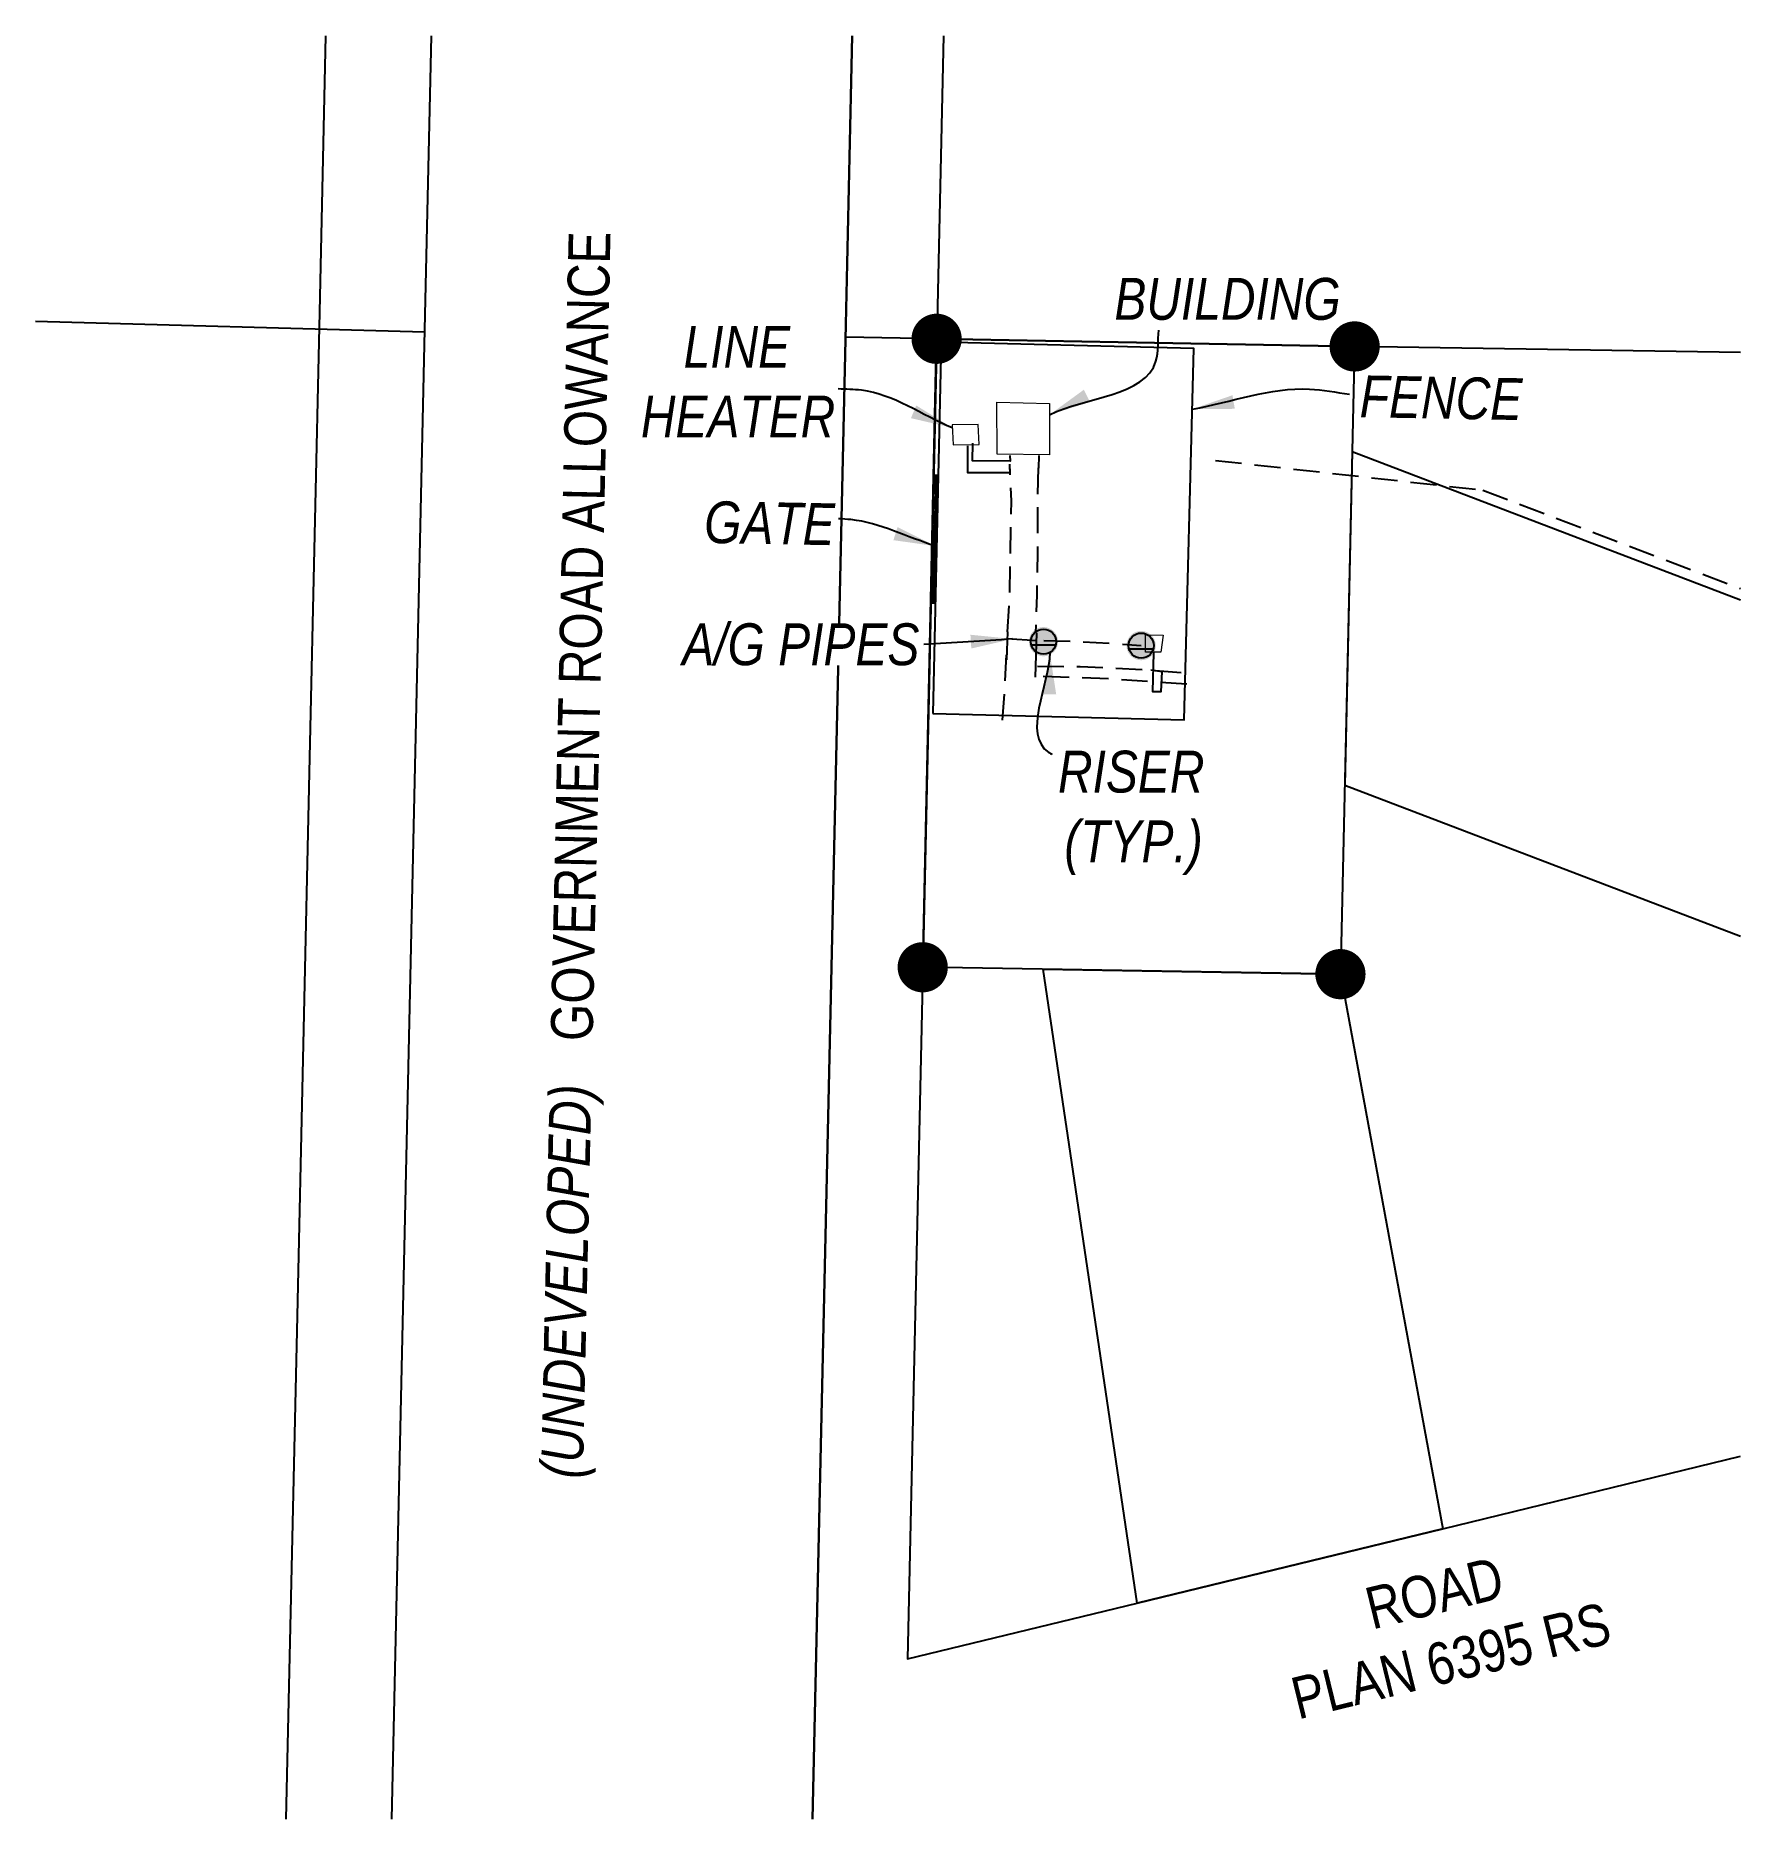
# Model space of a CAD drawing. Extents: x 388722 to 394158, y 5809937 to 5812852.
# Drawn here: x 391776.2 to 392183.5, y 5812426.4 to 5812852.5 of the extents above; entities that cross this region are included whole.
import ezdxf
from ezdxf.enums import TextEntityAlignment as Align

# ---------------------------------------------------------------- set-up
doc = ezdxf.new("R2010")
doc.units = 0
doc.header["$LTSCALE"] = 5
doc.linetypes.add('UG_PIPE', pattern=[1.875, 1.25, -0.625])
for name, color, linetype in [('AS-FENCE', 48, 'foc-FENCE'), ('AS-PIPE-AG', 44, 'Continuous'), ('AS-PIPE-UG', 44, 'UG_PIPE'), ('AS-SYMBOL', 7, 'Continuous'), ('C-RW', 13, 'Continuous'), ('L-MON', 1, 'Continuous'), ('L-ROAD-T', 7, 'Continuous'), ('L-SEC', 7, 'Continuous'), ('L-TITLEDB', 4, 'Continuous'), ('L-TITLEDB-T', 4, 'Continuous')]:
    doc.layers.add(name, color=color, linetype=linetype)
doc.layers.add('AS-GENERAL', color=48, linetype='Continuous', lineweight=18)
doc.layers.add('T-TEXT', color=48, linetype='Continuous', lineweight=18)
doc.styles.add('80CG', font='ARIALN.TTF', dxfattribs={"height": 10})
doc.styles.add('80L', font='ARIALN.TTF', dxfattribs={"height": 10})
doc.styles.add('80LS', font='ARIALNI.TTF', dxfattribs={"height": 10})
doc.styles.add('foc-LtypeFont', font='ARIALN.TTF', dxfattribs={"height": 7.35})
doc.linetypes.add('foc-FENCE', pattern='A,10,-1,["X",foc-LtypeFont,S=0.2,R=0,X=-0.625,Y=-0.75],-1.24', length=12.24)
doc.dimstyles.new('Compass 5 000', dxfattribs={"dimscale": 5, "dimtxt": 9, "dimasz": 2, "dimexe": 0.2, "dimexo": 0.0625, "dimgap": 0.5, "dimtad": 0, "dimtih": 1, "dimtoh": 1, "dimzin": 0, "dimdsep": 46, "dimtxsty": '80CG', "dimcen": 0.1, "dimse1": 1, "dimse2": 1, "dimclrd": 256, "dimclrt": 256, "dimaunit": 1, "dimadec": 4, "dimazin": 0, "dimtfac": 0.06, "dimtofl": 0, "dimtmove": 0, "dimatfit": 1, "dimfxl": 0.2, "dimtolj": 1, "dimtzin": 0, "dimlwd": -1, "dimarcsym": 0})

msp = doc.modelspace()

# ---------------------------------------------------------------- texts
at = {"layer": 'L-ROAD-T', "style": '80L'}
msp.add_text('GOVERNMENT ROAD ALLOWANCE', height=9.99624, rotation=88.72284, dxfattribs=at).set_placement((391906.445, 5812709.013), align=Align.MIDDLE_CENTER)
at = {"layer": 'L-TITLEDB-T', "insert": (392071.025, 5812476.039), "char_height": 9.99624, "attachment_point": 1, "rotation": 13.72816, "style": '80L'}
msp.add_mtext_dynamic_manual_height_columns('\\pi22.808;ROAD \\P\\pi0.50429;PLAN 6395 RS', width=77.18731, gutter_width=50, heights=[0], dxfattribs=at)
at = {"layer": 'T-TEXT', "style": '80LS'}
msp.add_text('(UNDEVELOPED)', height=9.99624, rotation=88.72284, dxfattribs=at).set_placement((391903.01, 5812554.922), align=Align.MIDDLE_CENTER)
at = {"layer": 'T-TEXT', "char_height": 9.99624, "attachment_point": 1, "style": '80L'}
for s, width, insert in [('\\pi0.30902;{\\fArial Narrow|b0|i1|c0|p34;BUILDING}', 54.06317, (392033.666, 5812794.601)), ('\\pi10.502;{\\fArial Narrow|b0|i1|c0|p34;LINE \\P\\pi0.29739;HEATER}', 46.58704, (391920.543, 5812783.152)), ('\\pi0.33274;{\\fArial Narrow|b0|i1|c0|p34;RISER\\P\\pi1.8431;(TYP.)}', 35.13411, (392020.17, 5812681.683))]:
    msp.add_mtext_dynamic_manual_height_columns(s, width=width, gutter_width=50, heights=[0], dxfattribs=dict(at, insert=insert))
at = {"layer": 'T-TEXT', "insert": (392092.388, 5812771.349), "char_height": 9.99624, "attachment_point": 1, "rotation": 358.95311, "style": '80L'}
msp.add_mtext_dynamic_manual_height_columns('\\pi0.33355;{\\fArial Narrow|b0|i1|c0|p34;FENCE}', width=39.42469, gutter_width=50, heights=[0], dxfattribs=at)

# ---------------------------------------------------------------- blocks, each defined once
blk = doc.blocks.new('RISER')
h = blk.add_hatch(color=255)
h.dxf.hatch_style = 1
edge = h.paths.add_edge_path()
edge.add_arc((0, 0), 0.7, 0, 360)
blk.add_hatch(color=48).paths.add_polyline_path([(0.581, -0.15), (-0.581, -0.15, 0.774597)])
at = {"color": 48}
blk.add_line((-0.581, -0.15), (0.581, -0.15), dxfattribs=at)
blk.add_circle((0, 0), 0.6, dxfattribs=at)
blk = doc.blocks.new('fdia')
at = {"color": 255, "const_width": 1}
blk.add_lwpolyline([(-0.5, 0, 1), (0.5, 0, 1)], format="xyb", close=True, dxfattribs=at)
blk = doc.blocks.new('Fdiaa')
blk.add_blockref('fdia', (0, 0))
blk = doc.blocks.new('fdib')
at = {"color": 1, "const_width": 1.6}
blk.add_lwpolyline([(-0.4, 0, 1), (0.4, 0, 1)], format="xyb", close=True, dxfattribs=at)
at = {"color": 1}
blk.add_circle((0, 0), 0.8, dxfattribs=at)
blk = doc.blocks.new('Fdibb')
blk.add_blockref('fdib', (0, 0))
blk = doc.blocks.new('fdicc')
for name in ['Fdibb', 'Fdiaa']:
    blk.add_blockref(name, (0, 0))
blk = doc.blocks.new('FDI')
blk.add_blockref('fdicc', (0, 0))

# ---------------------------------------------------------------- linework, layer by layer
at = {"layer": 'AS-FENCE', "flags": 128}
msp.add_lwpolyline([(391990.626, 5812690.531), (392050.641, 5812689.086), (392052.986, 5812777.761), (391992.611, 5812779.246)], close=True, dxfattribs=at)
at = {"layer": 'AS-GENERAL', "flags": 128}
for points in [[(392005.941, 5812752.471), (392005.871, 5812764.926), (392018.471, 5812764.596), (392018.501, 5812752.376)], [(392001.661, 5812754.806), (392001.421, 5812759.586), (391995.211, 5812759.496), (391995.436, 5812754.761)], [(392045.591, 5812709.256), (392045.101, 5812705.211), (392041.386, 5812705.196), (392041.366, 5812709.371)]]:
    msp.add_lwpolyline(points, close=True, dxfattribs=at)
at = {"layer": 'AS-GENERAL', "const_width": 1, "flags": 128}
for points in [[(391991.221, 5812747.696), (391991.531, 5812742.451)], [(391991.491, 5812742.436), (391990.891, 5812716.746)]]:
    msp.add_lwpolyline(points, dxfattribs=at)
at = {"layer": 'AS-PIPE-AG', "flags": 128}
for points in [[(392008.931, 5812750.096), (392008.966, 5812748.031), (391998.926, 5812748.051), (391998.916, 5812754.531)], [(392009.026, 5812752.191), (392009.046, 5812750.861), (392000.096, 5812750.881), (392000.161, 5812755.131)], [(392015.916, 5812749.191), (392016.016, 5812752.211)], [(392008.431, 5812710.101), (392008.171, 5812703.361)], [(392008.256, 5812708.456), (392015.556, 5812708.001)], [(392015.351, 5812709.866), (392015.051, 5812699.256)], [(392043.291, 5812705.026), (392043.036, 5812695.786), (392045.151, 5812695.836), (392045.381, 5812700.541), (392042.641, 5812700.936)]]:
    msp.add_lwpolyline(points, dxfattribs=at)
at = {"layer": 'AS-PIPE-UG', "flags": 128}
for points in [[(392008.441, 5812710.081), (392008.936, 5812718.261), (392009.171, 5812728.716), (392009.361, 5812741.346), (392008.956, 5812749.996)], [(392015.781, 5812749.241), (392015.576, 5812740.401), (392015.596, 5812729.261), (392015.426, 5812718.821), (392015.161, 5812709.806)], [(392017.141, 5812708.021), (392024.076, 5812707.786), (392033.741, 5812707.311), (392040.391, 5812706.841)], [(392007.236, 5812688.981), (392007.856, 5812697.711), (392008.246, 5812706.036)], [(392051.251, 5812697.541), (392032.876, 5812698.841), (392015.126, 5812699.466)], [(392015.611, 5812701.851), (392025.771, 5812701.786), (392040.656, 5812701.071), (392051.376, 5812700.216)]]:
    msp.add_lwpolyline(points, dxfattribs=at)
at = {"layer": 'AS-PIPE-UG'}
msp.add_lwpolyline([(392058.121, 5812751.018), (392122.015, 5812743.913), (392183.516, 5812720.418)], dxfattribs=at)
at = {"layer": 'C-RW', "flags": 128}
for points in [[(391991.501, 5812780.061), (392091.371, 5812778.236), (392087.976, 5812628.306), (391988.176, 5812629.956)], [(392112.456, 5812495.826), (392080.981, 5812488.186), (392039.376, 5812478.041), (392016.989, 5812629.479), (392087.976, 5812628.306)]]:
    msp.add_lwpolyline(points, close=True, dxfattribs=at)
msp.add_lwpolyline([(392183.516, 5812717.674), (392090.801, 5812753.061), (392088.999, 5812673.479), (392183.516, 5812637.401)], dxfattribs=at)
at = {"layer": 'L-SEC'}
for p, q in [((391870.714, 5812852.466), (391869.262, 5812785.754)), ((391971.284, 5812852.466), (391969.785, 5812783.567)), ((391776.248, 5812784.291), (391869.153, 5812781.757)), ((391869.262, 5812785.754), (391861.251, 5812426.438)), ((391969.783, 5812783.513), (391961.823, 5812426.438))]:
    msp.add_line(p, q, dxfattribs=at)
at = {"layer": 'L-SEC', "flags": 128}
msp.add_lwpolyline([(392183.516, 5812776.795), (392091.371, 5812778.236), (391969.715, 5812780.459)], dxfattribs=at)
at = {"layer": 'L-TITLEDB', "flags": 128}
for points in [[(391836.127, 5812426.438), (391838.716, 5812543.086), (391841.771, 5812680.096), (391844.141, 5812786.446), (391845.577, 5812852.466)], [(391870.714, 5812852.466), (391869.262, 5812785.754), (391861.251, 5812426.438)], [(391961.823, 5812426.438), (391969.783, 5812783.513), (391971.284, 5812852.466)], [(391993.105, 5812852.466), (391984.517, 5812464.771), (392039.376, 5812478.041), (392080.981, 5812488.186), (392112.456, 5812495.826), (392183.516, 5812513.185)]]:
    msp.add_lwpolyline(points, dxfattribs=at)

# ---------------------------------------------------------------- block references
at = {"layer": 'AS-SYMBOL', "xscale": 4.9981213, "yscale": 4.9981213, "zscale": 4.9981213}
for p in [(392017.031, 5812707.721), (392040.361, 5812706.786)]:
    msp.add_blockref('RISER', p, dxfattribs=at)
at = {"layer": 'L-MON', "xscale": 4.9981213, "yscale": 4.9981213, "zscale": 4.9981213}
for p in [(391991.501, 5812780.061), (392091.371, 5812778.236), (391988.176, 5812629.956), (392087.976, 5812628.306)]:
    msp.add_blockref('FDI', p, dxfattribs=at)

msp.set_redraw_order([(e.dxf.handle, doc.entitydb.next_handle()) for e in msp.query("TEXT MTEXT ATTDEF DIMENSION ARC_DIMENSION")])  # texts and dimensions are drawn at this point

# ---------------------------------------------------------------- leaders
at = {"layer": 'T-TEXT', "path_type": 1}
for points in [[(392018.478, 5812761.934), (392043.895, 5812774.712), (392044.58, 5812782.127)], [(391995.244, 5812758.81), (391973.531, 5812767.763), (391967.961, 5812768.111)], [(392052.603, 5812763.272), (392080.582, 5812768.066), (392090.154, 5812766.854)], [(392018.527, 5812705.121), (392018.295, 5812681.263), (392019.067, 5812680.781)]]:
    msp.add_leader(points, dimstyle='Compass 5 000', override={"dimgap": 0.5, "dimtad": 0}, dxfattribs=at)

# ---------------------------------------------------------------- next in the draw order: texts
at = {"layer": 'T-TEXT', "insert": (391935.475, 5812741.323), "char_height": 9.99624, "attachment_point": 1, "rotation": 358.95311, "style": '80L', "bg_fill": 3, "box_fill_scale": 1, "bg_fill_color": 256, "bg_fill_transparency": 0}
msp.add_mtext_dynamic_manual_height_columns('\\pi0.61168;{\\fArial Narrow|b0|i1|c0|p34;GATE}', width=31.80532, gutter_width=50, heights=[0], dxfattribs=at)
at = {"layer": 'T-TEXT', "insert": (391930.675, 5812712.101), "char_height": 9.99624, "attachment_point": 1, "style": '80L', "bg_fill": 3, "box_fill_scale": 1, "bg_fill_color": 256, "bg_fill_transparency": 0}
msp.add_mtext_dynamic_manual_height_columns('\\pi0.06066;{\\fArial Narrow|b0|i1|c0|p34;A/G PIPES}', width=56.83943, gutter_width=50, heights=[0], dxfattribs=at)

# ---------------------------------------------------------------- next in the draw order: leaders
at = {"layer": 'T-TEXT', "path_type": 1}
for points in [[(391991.213, 5812730.545), (391971.029, 5812736.869), (391968.074, 5812737.096)], [(392009.658, 5812708.368), (391988.444, 5812707.017)]]:
    msp.add_leader(points, dimstyle='Compass 5 000', override={"dimgap": 0.5, "dimtad": 0}, dxfattribs=at)

doc.saveas('drawing.dxf')
